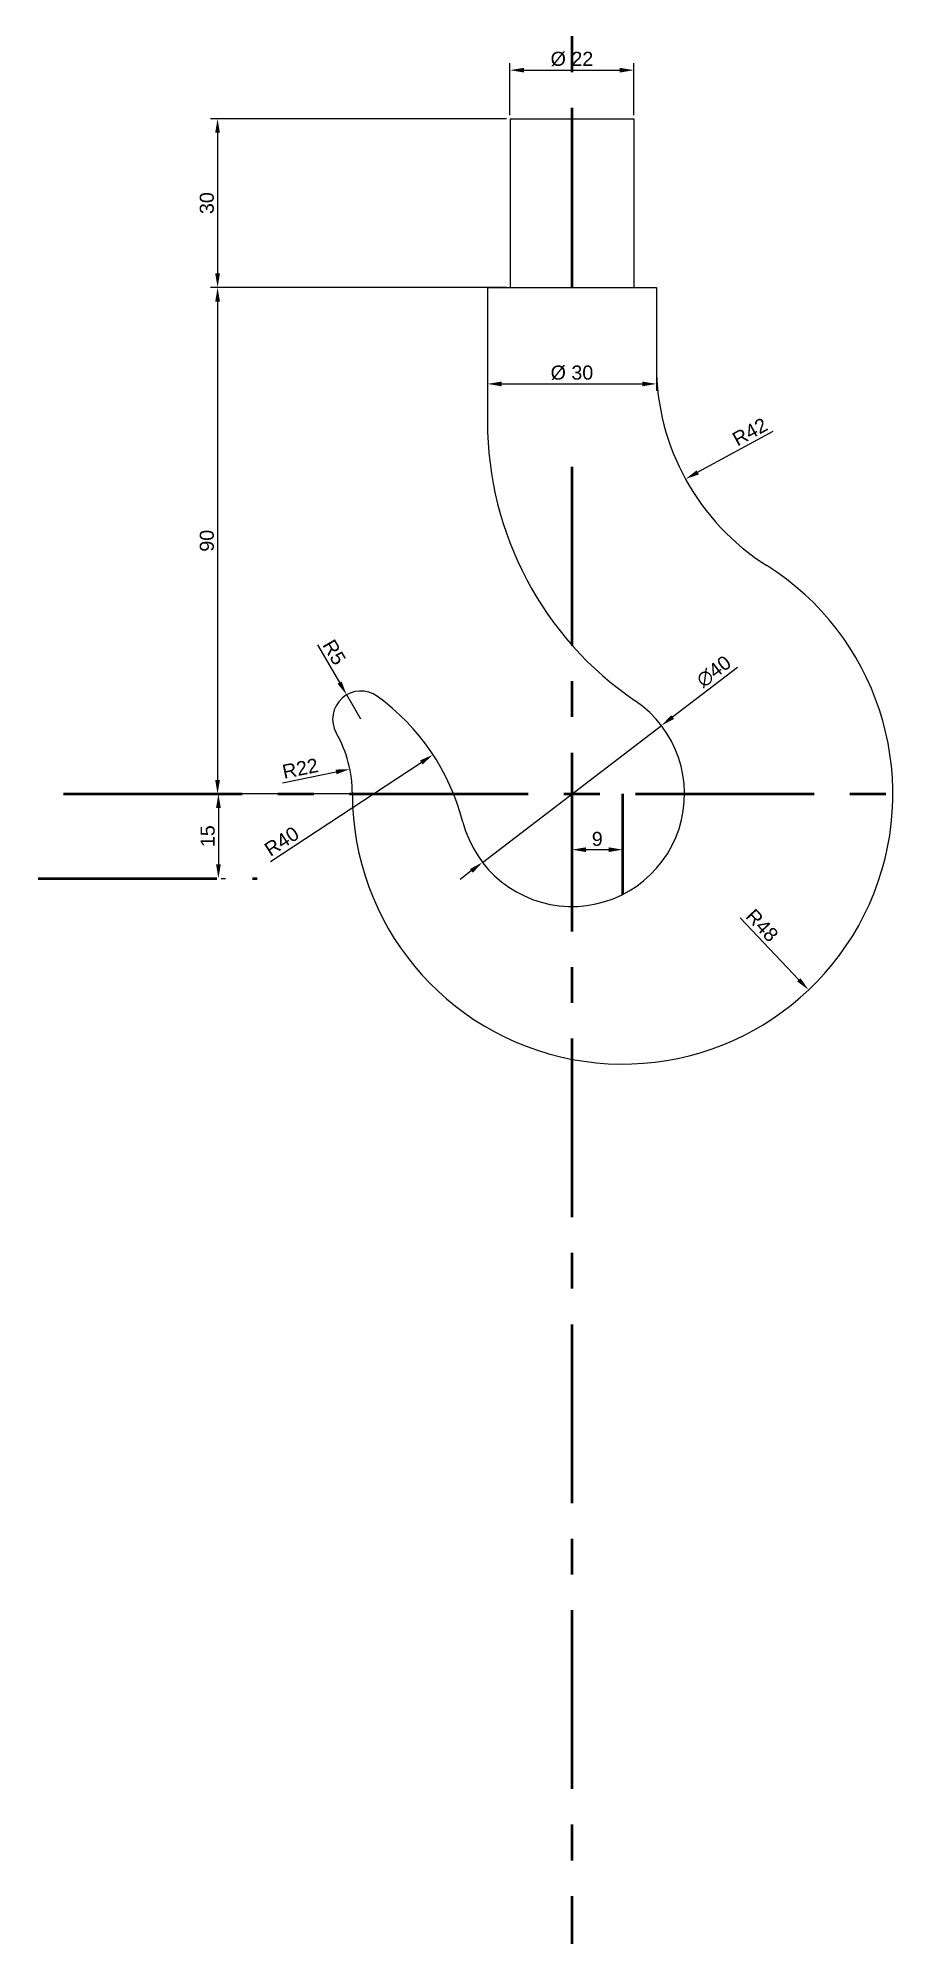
# Model space of a CAD drawing. Header units: millimetres. Extents: x -2120 to 2523, y -292 to 238.
# Drawn here: x 720.2 to 872, y -291.9 to 46.8 of the extents above; entities that cross this region are included whole.
import ezdxf

# ---------------------------------------------------------------- set-up
doc = ezdxf.new("R2010")
doc.units = ezdxf.units.MM
doc.linetypes.add('CENTER', pattern=[50.8, 31.75, -6.35, 6.35, -6.35])
doc.layers.add('尺寸标注', color=3, linetype='Continuous')
doc.layers.add('点画线', color=1, linetype='CENTER', lineweight=50)
doc.styles.get("Standard").update_dxf_attribs({"font": 'arial.ttf'})
doc.dimstyles.new('ISO-25', dxfattribs={"dimtxt": 2.5, "dimasz": 2.5, "dimexe": 1.25, "dimexo": 0.625, "dimtad": 1, "dimtxsty": 'Standard', "dimcen": 2.5, "dimadec": 0, "dimazin": 0, "dimtfac": 1, "dimtmove": 0, "dimatfit": 3, "dimfxl": 1, "dimarcsym": 0})

msp = doc.modelspace()

# ---------------------------------------------------------------- blocks, each defined once
blk = doc.blocks.new('*D1')
at = {"layer": 'Defpoints', "color": 0, "transparency": 16777216}
for p in [(804.03, 32.43), (752.09, 2.43), (804.03, 2.43)]:
    blk.add_point(p, dxfattribs=at)
at = {"layer": '尺寸标注', "color": 0, "lineweight": -2, "transparency": 16777216}
for p, q in [((803.41, 32.43), (750.84, 32.43)), ((752.09, 29.93), (752.09, 4.93)), ((803.41, 2.43), (750.84, 2.43))]:
    blk.add_line(p, q, dxfattribs=at)
at = {"layer": '尺寸标注', "color": 0, "transparency": 16777216}
for points in [[(751.67, 29.93), (752.51, 29.93), (752.09, 32.43)], [(751.67, 4.93), (752.51, 4.93), (752.09, 2.43)]]:
    blk.add_solid(points, dxfattribs=at)
at = {"layer": '尺寸标注', "color": 0, "transparency": 16777216, "insert": (750.19, 17.43), "char_height": 2.5, "attachment_point": 5, "rotation": 90}
blk.add_mtext('30', dxfattribs=at)
blk = doc.blocks.new('*D2')
at = {"layer": 'Defpoints', "color": 0, "transparency": 16777216}
for p in [(804.03, 2.43), (752.09, -87.57), (804.03, -87.57)]:
    blk.add_point(p, dxfattribs=at)
at = {"layer": '尺寸标注', "color": 0, "lineweight": -2, "transparency": 16777216}
for p, q in [((803.41, 2.43), (750.84, 2.43)), ((752.09, -0.07), (752.09, -85.07)), ((803.41, -87.57), (750.84, -87.57))]:
    blk.add_line(p, q, dxfattribs=at)
at = {"layer": '尺寸标注', "color": 0, "transparency": 16777216}
for points in [[(751.67, -0.07), (752.51, -0.07), (752.09, 2.43)], [(751.67, -85.07), (752.51, -85.07), (752.09, -87.57)]]:
    blk.add_solid(points, dxfattribs=at)
at = {"layer": '尺寸标注', "color": 0, "transparency": 16777216, "insert": (750.19, -42.57), "char_height": 2.5, "attachment_point": 5, "rotation": 90}
blk.add_mtext('90', dxfattribs=at)
blk = doc.blocks.new('*D3')
at = {"layer": 'Defpoints', "color": 0, "transparency": 16777216}
for p in [(752.09, -87.57), (752.09, -102.57), (752.24, -102.57)]:
    blk.add_point(p, dxfattribs=at)
at = {"layer": '尺寸标注', "color": 0, "lineweight": -2, "transparency": 16777216}
for p, q in [((752.72, -87.57), (753.49, -87.57)), ((752.24, -90.07), (752.24, -100.07)), ((752.72, -102.57), (753.49, -102.57))]:
    blk.add_line(p, q, dxfattribs=at)
at = {"layer": '尺寸标注', "color": 0, "transparency": 16777216}
for points in [[(751.82, -90.07), (752.66, -90.07), (752.24, -87.57)], [(751.82, -100.07), (752.66, -100.07), (752.24, -102.57)]]:
    blk.add_solid(points, dxfattribs=at)
at = {"layer": '尺寸标注', "color": 0, "transparency": 16777216, "insert": (750.34, -95.07), "char_height": 2.5, "attachment_point": 5, "rotation": 90}
blk.add_mtext('15', dxfattribs=at)
blk = doc.blocks.new('*D5')
at = {"layer": 'Defpoints', "color": 0, "transparency": 16777216}
for p in [(824.03, -87.57), (857.06, -122.4)]:
    blk.add_point(p, dxfattribs=at)
at = {"layer": '尺寸标注', "color": 0, "lineweight": -2, "transparency": 16777216}
blk.add_line((844.93, -109.61), (855.34, -120.59), dxfattribs=at)
at = {"layer": '尺寸标注', "color": 0, "transparency": 16777216}
blk.add_solid([(855.64, -120.3), (855.04, -120.88), (857.06, -122.4)], dxfattribs=at)
at = {"layer": '尺寸标注', "color": 0, "transparency": 16777216, "insert": (848.8, -110.93), "char_height": 2.5, "attachment_point": 5, "rotation": 313.4734}
blk.add_mtext('R48', dxfattribs=at)
blk = doc.blocks.new('*D6')
at = {"layer": 'Defpoints', "color": 0, "transparency": 16777216}
for p in [(830.92, -75.42), (799.15, -99.72)]:
    blk.add_point(p, dxfattribs=at)
at = {"layer": '尺寸标注', "color": 0, "lineweight": -2, "transparency": 16777216}
for p, q in [((844.43, -65.09), (832.91, -73.9)), ((799.15, -99.72), (830.92, -75.42)), ((797.16, -101.24), (795.18, -102.76))]:
    blk.add_line(p, q, dxfattribs=at)
at = {"layer": '尺寸标注', "color": 0, "transparency": 16777216}
for points in [[(832.65, -73.57), (833.16, -74.23), (830.92, -75.42)], [(796.91, -100.91), (797.42, -101.57), (799.15, -99.72)]]:
    blk.add_solid(points, dxfattribs=at)
at = {"layer": '尺寸标注', "color": 0, "transparency": 16777216, "insert": (840.24, -65.81), "char_height": 2.5, "attachment_point": 5, "rotation": 37.4089}
blk.add_mtext('∅40', dxfattribs=at)
blk = doc.blocks.new('*D8')
at = {"layer": 'Defpoints', "color": 0, "transparency": 16777216}
for p in [(790.36, -80.59), (756.94, -102.57)]:
    blk.add_point(p, dxfattribs=at)
at = {"layer": '尺寸标注', "color": 0, "lineweight": -2, "transparency": 16777216}
blk.add_line((761.51, -99.57), (788.27, -81.97), dxfattribs=at)
at = {"layer": '尺寸标注', "color": 0, "transparency": 16777216}
blk.add_solid([(788.04, -81.62), (788.5, -82.32), (790.36, -80.59)], dxfattribs=at)
at = {"layer": '尺寸标注', "color": 0, "transparency": 16777216, "insert": (763.48, -95.99), "char_height": 2.5, "attachment_point": 5, "rotation": 33.3266}
blk.add_mtext('R40', dxfattribs=at)
blk = doc.blocks.new('*D9')
at = {"layer": 'Defpoints', "color": 0, "transparency": 16777216}
for p in [(775.59, -83.15), (754.03, -87.57)]:
    blk.add_point(p, dxfattribs=at)
at = {"layer": '尺寸标注', "color": 0, "lineweight": -2, "transparency": 16777216}
blk.add_line((763.64, -85.6), (773.14, -83.65), dxfattribs=at)
at = {"layer": '尺寸标注', "color": 0, "transparency": 16777216}
blk.add_solid([(773.05, -83.24), (773.22, -84.06), (775.59, -83.15)], dxfattribs=at)
at = {"layer": '尺寸标注', "color": 0, "transparency": 16777216, "insert": (766.78, -83.03), "char_height": 2.5, "attachment_point": 5, "rotation": 11.6033}
blk.add_mtext('R22', dxfattribs=at)
blk = doc.blocks.new('*D10')
at = {"layer": 'Defpoints', "color": 0, "transparency": 16777216}
for p in [(775.02, -69.95), (777.53, -74.27)]:
    blk.add_point(p, dxfattribs=at)
at = {"layer": '尺寸标注', "color": 0, "lineweight": -2, "transparency": 16777216}
for p, q in [((769.84, -61.04), (773.76, -67.79)), ((777.53, -74.27), (775.02, -69.95))]:
    blk.add_line(p, q, dxfattribs=at)
at = {"layer": '尺寸标注', "color": 0, "transparency": 16777216}
blk.add_solid([(774.12, -67.58), (773.4, -67.99), (775.02, -69.95)], dxfattribs=at)
at = {"layer": '尺寸标注', "color": 0, "transparency": 16777216, "insert": (772.81, -62.38), "char_height": 2.5, "attachment_point": 5, "rotation": 300.187}
blk.add_mtext('R5', dxfattribs=at)
blk = doc.blocks.new('*D12')
at = {"layer": 'Defpoints', "color": 0, "transparency": 16777216}
for p in [(815.03, -87.57), (824.03, -87.57), (815.03, -97.47)]:
    blk.add_point(p, dxfattribs=at)
at = {"layer": '尺寸标注', "color": 0, "lineweight": -2, "transparency": 16777216}
for p, q in [((815.03, -88.2), (815.03, -98.72)), ((824.03, -88.2), (824.03, -98.72)), ((821.53, -97.47), (817.53, -97.47))]:
    blk.add_line(p, q, dxfattribs=at)
at = {"layer": '尺寸标注', "color": 0, "transparency": 16777216}
for points in [[(817.53, -97.05), (817.53, -97.89), (815.03, -97.47)], [(821.53, -97.05), (821.53, -97.89), (824.03, -97.47)]]:
    blk.add_solid(points, dxfattribs=at)
at = {"layer": '尺寸标注', "color": 0, "transparency": 16777216, "insert": (819.53, -95.57), "char_height": 2.5, "attachment_point": 5}
blk.add_mtext('9', dxfattribs=at)
blk = doc.blocks.new('*D13')
at = {"layer": 'Defpoints', "color": 0, "transparency": 16777216}
for p in [(872.03, -11.44), (835.2, -31.61)]:
    blk.add_point(p, dxfattribs=at)
at = {"layer": '尺寸标注', "color": 0, "lineweight": -2, "transparency": 16777216}
blk.add_line((850.69, -23.13), (837.39, -30.41), dxfattribs=at)
at = {"layer": '尺寸标注', "color": 0, "transparency": 16777216}
blk.add_solid([(837.19, -30.05), (837.59, -30.78), (835.2, -31.61)], dxfattribs=at)
at = {"layer": '尺寸标注', "color": 0, "transparency": 16777216, "insert": (846.64, -23.21), "char_height": 2.5, "attachment_point": 5, "rotation": 28.7088}
blk.add_mtext('R42', dxfattribs=at)
blk = doc.blocks.new('*D15')
at = {"layer": 'Defpoints', "color": 0, "transparency": 16777216}
for p in [(800.03, 2.43), (830.03, 2.43), (830.03, -14.7)]:
    blk.add_point(p, dxfattribs=at)
at = {"layer": '尺寸标注', "color": 0, "lineweight": -2, "transparency": 16777216}
for p, q in [((800.03, 1.8), (800.03, -15.95)), ((830.03, 1.8), (830.03, -15.95)), ((802.53, -14.7), (827.53, -14.7))]:
    blk.add_line(p, q, dxfattribs=at)
at = {"layer": '尺寸标注', "color": 0, "transparency": 16777216}
for points in [[(802.53, -14.28), (802.53, -15.12), (800.03, -14.7)], [(827.53, -14.28), (827.53, -15.12), (830.03, -14.7)]]:
    blk.add_solid(points, dxfattribs=at)
at = {"layer": '尺寸标注', "color": 0, "transparency": 16777216, "insert": (815.03, -12.73), "char_height": 2.5, "attachment_point": 5}
blk.add_mtext('%%C 30', dxfattribs=at)
blk = doc.blocks.new('*D16')
at = {"layer": 'Defpoints', "color": 0, "transparency": 16777216}
for p in [(826.03, 41.06), (804.03, 32.43), (826.03, 32.43)]:
    blk.add_point(p, dxfattribs=at)
at = {"layer": '尺寸标注', "color": 0, "lineweight": -2, "transparency": 16777216}
for p, q in [((804.03, 33.05), (804.03, 42.31)), ((806.53, 41.06), (823.53, 41.06)), ((826.03, 33.05), (826.03, 42.31))]:
    blk.add_line(p, q, dxfattribs=at)
at = {"layer": '尺寸标注', "color": 0, "transparency": 16777216}
for points in [[(806.53, 41.47), (806.53, 40.64), (804.03, 41.06)], [(823.53, 41.47), (823.53, 40.64), (826.03, 41.06)]]:
    blk.add_solid(points, dxfattribs=at)
at = {"layer": '尺寸标注', "color": 0, "transparency": 16777216, "insert": (815.03, 43.03), "char_height": 2.5, "attachment_point": 5}
blk.add_mtext('%%C 22', dxfattribs=at)

# ---------------------------------------------------------------- dimensions: what is measured, and where the dimension line sits
at = {"layer": '尺寸标注'}
for base, p1, p2, picture, middle in [((826.035, 41.056), (804.035, 32.429), (826.035, 32.429), '*D16', (815.035, 43.027)), ((830.035, -14.701), (800.035, 2.429), (830.035, 2.429), '*D15', (815.035, -12.729))]:
    dim = msp.add_linear_dim(base=base, p1=p1, p2=p2, text='%%C <>', dimstyle='ISO-25', dxfattribs=at)
    dim.commit()
    dim.dimension.update_dxf_attribs({"geometry": picture, "text_midpoint": middle})
for base, p1, p2, picture, middle in [((752.09, 2.429), (804.035, 32.429), (804.035, 2.429), '*D1', (750.188, 17.429)), ((752.09, -87.571), (804.035, 2.429), (804.035, -87.571), '*D2', (750.189, -42.571)), ((752.239, -102.571), (752.09, -87.571), (752.09, -102.571), '*D3', (750.338, -95.071))]:
    dim = msp.add_linear_dim(base=base, p1=p1, p2=p2, angle=90, dimstyle='ISO-25', dxfattribs=at)
    dim.commit()
    dim.dimension.update_dxf_attribs({"geometry": picture, "text_midpoint": middle})
for center, mpoint, picture, middle in [((872.035, -11.439), (835.198, -31.614), '*D13', (847.538, -24.856)), ((754.035, -87.571), (775.585, -83.146), '*D9', (767.162, -84.875)), ((756.94, -102.571), (790.362, -80.594), '*D8', (764.525, -97.583)), ((824.035, -87.571), (857.06, -122.404), '*D5', (847.42, -112.237))]:
    dim = msp.add_radius_dim(center=center, mpoint=mpoint, dimstyle='ISO-25', dxfattribs=at)
    dim.commit()
    dim.dimension.update_dxf_attribs({"geometry": picture, "text_midpoint": middle, "dimtype": 164})
dim = msp.add_radius_dim(center=(777.53, -74.268), mpoint=(775.016, -69.946), dimstyle='ISO-25', dxfattribs=at)
dim.commit()
dim.dimension.update_dxf_attribs({"geometry": '*D10', "text_midpoint": (772.809, -62.38)})
dim = msp.add_diameter_dim_2p(p1=(799.148, -99.721), p2=(830.921, -75.421), dimstyle='ISO-25', dxfattribs=at)
dim.commit()
dim.dimension.update_dxf_attribs({"geometry": '*D6', "text_midpoint": (841.435, -67.38), "dimtype": 163})
dim = msp.add_linear_dim(base=(815.035, -97.471), p1=(824.035, -87.571), p2=(815.035, -87.571), dimstyle='ISO-25', dxfattribs=at)
dim.commit()
dim.dimension.update_dxf_attribs({"geometry": '*D12', "text_midpoint": (819.535, -95.57)})

# ---------------------------------------------------------------- linework, layer by layer
for p, q in [((804.035, 32.429), (804.035, 2.429)), ((804.035, 32.429), (826.035, 32.429)), ((826.035, 32.429), (826.035, 2.429)), ((800.035, 2.429), (830.035, 2.429)), ((800.035, 2.429), (800.035, -21.427)), ((830.035, 2.429), (830.035, -11.439))]:
    msp.add_line(p, q)
for centre, radius, start, end in [((872.035, -11.439), 42, 180, 237.76905), ((860.035, -21.427), 60, 180, 235.77113), ((824.035, -87.571), 48, 180, 57.76905), ((777.53, -74.268), 5, 53.96403, 209.51764), ((756.94, -102.571), 40, 14.47751, 53.96403), ((815.035, -87.571), 20, 194.47751, 55.77113), ((754.035, -87.571), 22, 0, 29.51764)]:
    msp.add_arc(centre, radius, start, end)
at = {"layer": '点画线'}
for p, q in [((815.035, 237.579), (815.035, 15.279)), ((815.035, 15.279), (815.035, 2.429)), ((815.035, -29.434), (815.035, -291.925)), ((-2120.086, -87.571), (2523.282, -87.571)), ((824.035, -87.571), (824.035, -105.431)), ((720.219, -102.571), (759.122, -102.571))]:
    msp.add_line(p, q, dxfattribs=at)

msp.set_redraw_order([(e.dxf.handle, doc.entitydb.next_handle()) for e in msp.query("TEXT MTEXT ATTDEF DIMENSION ARC_DIMENSION")])  # texts and dimensions are drawn at this point

doc.saveas('drawing.dxf')
